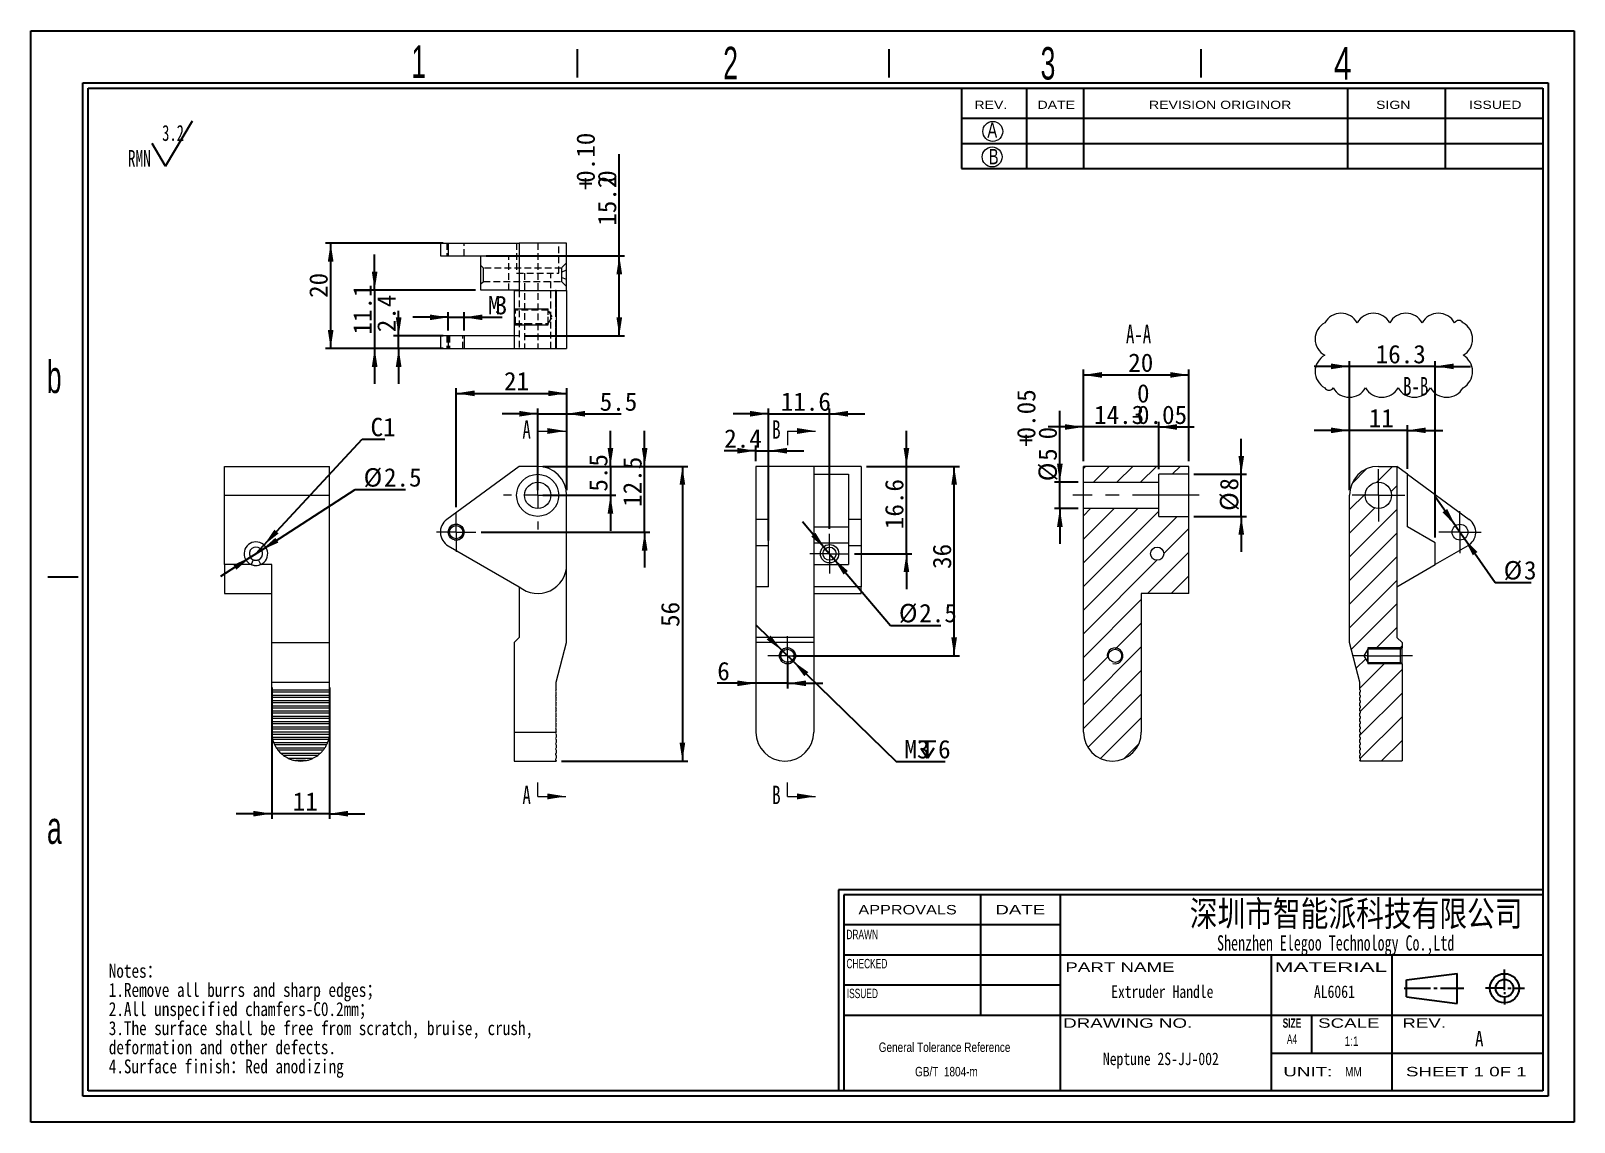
# Model space of a CAD drawing. Header units: millimetres. Extents: x 2 to 295, y 1 to 209.
import ezdxf

# ---------------------------------------------------------------- set-up
doc = ezdxf.new("R2010")
doc.units = ezdxf.units.MM
for name, pattern in [('CENTER', [10.16, 6.35, -1.27, 1.27, -1.27]), ('CENTERX2', [20.32, 12.7, -2.54, 2.54, -2.54]), ('HIDDEN', [1.905, 1.27, -0.635])]:
    doc.linetypes.add(name, pattern=pattern)
doc.layers.add('DIM', color=5, linetype='Continuous')
doc.layers.add('SLD-0', color=179, linetype='Continuous')
doc.layers.add('中心线', color=1, linetype='CENTER', lineweight=15)
doc.styles.add('SLDTEXTSTYLE0', font='SIMSUN.TTC', dxfattribs={"width": 0.8})
doc.styles.add('SLDTEXTSTYLE1', font='ARIAL.TTF', dxfattribs={"width": 0.7584})
doc.styles.add('SLDTEXTSTYLE10', font='ARIAL.TTF', dxfattribs={"width": 1.2324})
doc.styles.add('SLDTEXTSTYLE11', font='ARIAL.TTF', dxfattribs={"width": 1.7064})
doc.styles.add('SLDTEXTSTYLE12', font='SIMSUN.TTC', dxfattribs={"width": 0.8, "bigfont": 'bigfont'})
doc.styles.add('SLDTEXTSTYLE13', font='SIMKAI.TTF', dxfattribs={"width": 0.67})
doc.styles.add('SLDTEXTSTYLE14', font='SIMSUN.TTC')
doc.styles.add('SLDTEXTSTYLE15', font='仿宋_GB2312', dxfattribs={"width": 0.67})
doc.styles.add('SLDTEXTSTYLE2', font='SIMSUN.TTC', dxfattribs={"width": 0.8})
doc.styles.add('SLDTEXTSTYLE3', font='SIMSUN.TTC', dxfattribs={"width": 0.8, "bigfont": 'bigfont'})
doc.styles.add('SLDTEXTSTYLE4', font='SIMSUN.TTC', dxfattribs={"width": 0.67})
doc.styles.add('SLDTEXTSTYLE5', font='ARIAL.TTF', dxfattribs={"width": 0.63516})
doc.styles.add('SLDTEXTSTYLE6', font='GOTHIC.TTF', dxfattribs={"width": 0.7304})
doc.styles.add('SLDTEXTSTYLE7', font='GOTHIC.TTF', dxfattribs={"width": 0.61171})
doc.styles.add('SLDTEXTSTYLE8', font='ARIALBD.TTF', dxfattribs={"width": 0.63516})
doc.styles.add('SLDTEXTSTYLE9', font='ARIAL.TTF', dxfattribs={"width": 1.422})
doc.dimstyles.new('SLDDIMSTYLE0', dxfattribs={"dimtxt": 3.5, "dimasz": 3.5, "dimexe": 0, "dimexo": 0.0625, "dimgap": 0.875, "dimtad": 2, "dimrnd": 1e-09, "dimzin": 12, "dimdsep": 46, "dimtxsty": 'SLDTEXTSTYLE4', "dimsah": 1, "dimcen": 0.09, "dimadec": 0, "dimazin": 3, "dimtfac": 1, "dimtmove": 0, "dimatfit": 0, "dimfxl": 0, "dimfrac": 2, "dimtolj": 1, "dimtzin": 12, "dimarcsym": 0})
doc.dimstyles.new('SLDDIMSTYLE1', dxfattribs={"dimtxt": 3.5, "dimasz": 3.5, "dimexe": 0, "dimexo": 0.0625, "dimgap": 0.875, "dimtad": 2, "dimrnd": 1e-09, "dimzin": 12, "dimdsep": 46, "dimtxsty": 'SLDTEXTSTYLE4', "dimsah": 1, "dimcen": 0.09, "dimadec": 0, "dimazin": 3, "dimtfac": 1, "dimtofl": 0, "dimtmove": 0, "dimatfit": 3, "dimfxl": 0, "dimfrac": 2, "dimtolj": 1, "dimtzin": 12, "dimarcsym": 0})
doc.dimstyles.new('SLDDIMSTYLE2', dxfattribs={"dimtxt": 3.5, "dimasz": 3.5, "dimexe": 0, "dimexo": 0.0625, "dimgap": 0.875, "dimtad": 0, "dimtih": 1, "dimtoh": 1, "dimrnd": 1e-09, "dimzin": 12, "dimdsep": 46, "dimtxsty": 'SLDTEXTSTYLE4', "dimsah": 1, "dimcen": 0, "dimadec": 0, "dimazin": 3, "dimtfac": 1, "dimtmove": 0, "dimatfit": 3, "dimfxl": 0, "dimfrac": 2, "dimtolj": 1, "dimtzin": 12, "dimarcsym": 0})
doc.dimstyles.new('SLDDIMSTYLE3', dxfattribs={"dimtxt": 3.5, "dimasz": 3.5, "dimexe": 0, "dimexo": 0.0625, "dimgap": 0.875, "dimtad": 0, "dimtih": 1, "dimtoh": 1, "dimrnd": 1e-09, "dimzin": 12, "dimdsep": 46, "dimtxsty": 'SLDTEXTSTYLE4', "dimsah": 1, "dimcen": 0, "dimadec": 0, "dimazin": 3, "dimtfac": 1, "dimtmove": 0, "dimatfit": 3, "dimfxl": 0, "dimfrac": 2, "dimtolj": 1, "dimtzin": 12, "dimarcsym": 0})
doc.dimstyles.new('SLDDIMSTYLE4', dxfattribs={"dimtxt": 3.5, "dimasz": 3.5, "dimexe": 0, "dimexo": 0.0625, "dimgap": 0.875, "dimtad": 0, "dimtih": 1, "dimtoh": 1, "dimrnd": 1e-09, "dimzin": 12, "dimdsep": 46, "dimtxsty": 'SLDTEXTSTYLE4', "dimsah": 1, "dimcen": 0, "dimadec": 0, "dimazin": 3, "dimtfac": 1, "dimtofl": 0, "dimtmove": 0, "dimatfit": 3, "dimfxl": 0, "dimfrac": 2, "dimtolj": 1, "dimtzin": 12, "dimarcsym": 0})
doc.dimstyles.new('SLDDIMSTYLE5', dxfattribs={"dimtxt": 3.5, "dimasz": 3.5, "dimexe": 0, "dimexo": 0.0625, "dimgap": 0.875, "dimtad": 2, "dimrnd": 1e-09, "dimzin": 12, "dimdsep": 46, "dimtxsty": 'SLDTEXTSTYLE4', "dimsah": 1, "dimcen": 0.09, "dimadec": 0, "dimazin": 3, "dimtol": 1, "dimtp": 0.1, "dimtfac": 1, "dimtofl": 0, "dimtmove": 0, "dimatfit": 3, "dimfxl": 0, "dimfrac": 2, "dimtolj": 1, "dimtzin": 0, "dimarcsym": 0})
doc.dimstyles.new('SLDDIMSTYLE6', dxfattribs={"dimtxt": 3.5, "dimasz": 3.5, "dimexe": 0, "dimexo": 0.0625, "dimgap": 0.875, "dimtad": 2, "dimrnd": 1e-09, "dimzin": 12, "dimdsep": 46, "dimtxsty": 'SLDTEXTSTYLE4', "dimsah": 1, "dimcen": 0.09, "dimadec": 0, "dimazin": 3, "dimtol": 1, "dimtp": 0.05, "dimtfac": 1, "dimtmove": 0, "dimatfit": 0, "dimfxl": 0, "dimfrac": 2, "dimtolj": 1, "dimarcsym": 0})
doc.dimstyles.new('SLDDIMSTYLE7', dxfattribs={"dimtxt": 3.5, "dimasz": 3.5, "dimexe": 0, "dimexo": 0.0625, "dimgap": 0.875, "dimtad": 2, "dimrnd": 1e-09, "dimzin": 12, "dimdsep": 46, "dimtxsty": 'SLDTEXTSTYLE4', "dimsah": 1, "dimcen": 0.09, "dimadec": 0, "dimazin": 3, "dimtol": 1, "dimtm": 0.05, "dimtfac": 1, "dimtmove": 0, "dimatfit": 0, "dimfxl": 0, "dimfrac": 2, "dimtolj": 1, "dimarcsym": 0})

msp = doc.modelspace()

# ---------------------------------------------------------------- texts
at = {"color": 7, "linetype": 'Continuous', "lineweight": 0, "char_height": 3.5, "attachment_point": 2, "style": 'SLDTEXTSTYLE15'}
for s, insert in [('A-A', (212.327, 152.824)), ('B-B', (265.005, 142.898))]:
    msp.add_mtext(s, dxfattribs=dict(at, insert=insert))
at = {"color": 7, "linetype": 'Continuous', "char_height": 3.5, "attachment_point": 1, "style": 'SLDTEXTSTYLE15'}
for s, insert in [('A', (95.233, 134.667)), ('B', (142.701, 134.667)), ('A', (95.233, 65.227)), ('B', (142.701, 65.227))]:
    msp.add_mtext(s, dxfattribs=dict(at, insert=insert))
at = {"layer": 'SLD-0'}
for s, insert, char_height, attachment_point, style in [('1', (74.111, 205.899), 6.172, 1, 'SLDTEXTSTYLE7'), ('2', (133.388, 205.655), 6.172, 1, 'SLDTEXTSTYLE7'), ('3', (193.707, 205.593), 6.172, 1, 'SLDTEXTSTYLE7'), ('4', (249.441, 205.587), 6.172, 1, 'SLDTEXTSTYLE6'), ('A', (183.578, 191.252), 2.903, 1, 'SLDTEXTSTYLE6'), ('B', (183.832, 186.237), 2.903, 1, 'SLDTEXTSTYLE6'), ('b', (4.835, 146.019), 6.172, 1, 'SLDTEXTSTYLE7'), ('a', (4.88, 60.351), 6.172, 1, 'SLDTEXTSTYLE7'), ('\\M+1905B圳\\M+18E73\\M+19271\\M+1945C\\M+19468\\M+189C8\\M+18B5A\\M+1974C\\M+18CC0\\M+18CF6\\M+18E69', (253.676, 43.337), 4.82808, 2, 'SLDTEXTSTYLE12'), ('Extruder Handle', (216.84, 27.279), 2.38125, 2, 'SLDTEXTSTYLE2'), ('AL6061', (249.54, 27.279), 2.3813, 2, 'SLDTEXTSTYLE2'), ('A', (276.285, 18.637), 2.91, 1, 'SLDTEXTSTYLE0'), ('Neptune 2S-JJ-002', (216.567, 14.514), 2.38125, 2, 'SLDTEXTSTYLE2')]:
    msp.add_mtext(s, dxfattribs=dict(at, insert=insert, char_height=char_height, attachment_point=attachment_point, style=style))
at = {"layer": 'SLD-0', "color": 179}
for s, insert, char_height, attachment_point, style in [('REV.', (181.129, 195.4), 1.5536, 1, 'SLDTEXTSTYLE10'), ('DATE', (193.126, 195.4), 1.5536, 1, 'SLDTEXTSTYLE10'), ('REVISION ORIGINOR', (214.308, 195.4), 1.55363, 1, 'SLDTEXTSTYLE10'), ('SIGN', (257.466, 195.4), 1.5536, 1, 'SLDTEXTSTYLE10'), ('ISSUED', (275.148, 195.4), 1.5536, 1, 'SLDTEXTSTYLE10'), ('APPROVALS', (168.427, 42.563), 1.7927, 2, 'SLDTEXTSTYLE10'), ('DATE', (189.85, 42.563), 1.7927, 2, 'SLDTEXTSTYLE9'), ('DRAWN', (159.804, 37.853), 1.7927, 2, 'SLDTEXTSTYLE5'), ('Shenzhen Elegoo Technology Co.,Ltd', (249.798, 36.8), 2.91042, 2, 'SLDTEXTSTYLE13'), ('CHECKED', (160.696, 32.315), 1.7927, 2, 'SLDTEXTSTYLE5'), ('PART NAME', (208.794, 31.645), 1.7927, 2, 'SLDTEXTSTYLE9'), ('MATERIAL', (248.88, 31.645), 1.7927, 2, 'SLDTEXTSTYLE11'), ('ISSUED', (159.837, 26.654), 1.7927, 2, 'SLDTEXTSTYLE5'), ('DRAWING NO.', (210.268, 21.022), 1.79265, 2, 'SLDTEXTSTYLE9'), ('SIZE', (241.479, 21.022), 1.7927, 2, 'SLDTEXTSTYLE8'), ('SCALE', (252.289, 21.022), 1.7927, 2, 'SLDTEXTSTYLE9'), ('REV.', (266.61, 21.022), 1.7927, 2, 'SLDTEXTSTYLE9'), ('A4', (241.49, 17.953), 1.7927, 2, 'SLDTEXTSTYLE5'), ('1:1', (252.823, 17.583), 1.7927, 2, 'SLDTEXTSTYLE1'), ('UNIT:', (244.499, 11.791), 1.7927, 2, 'SLDTEXTSTYLE9'), ('MM', (253.161, 11.791), 1.7927, 2, 'SLDTEXTSTYLE1'), ('SHEET 1 0F 1', (274.62, 11.791), 1.79265, 2, 'SLDTEXTSTYLE9')]:
    msp.add_mtext(s, dxfattribs=dict(at, insert=insert, char_height=char_height, attachment_point=attachment_point, style=style))

# ---------------------------------------------------------------- blocks, each defined once
blk = doc.blocks.new('SW_NOTE_0')
at = {"layer": 'SLD-0', "color": 0, "char_height": 2.6458, "attachment_point": 1}
for s, insert, style in [('Notes\\M+18146', (0, 3.08), 'SLDTEXTSTYLE3'), ('1.Remove all burrs and sharp edges\\M+18147', (0, -0.55), 'SLDTEXTSTYLE3'), ('2.All unspecified chamfers-C0.2mm\\M+18147', (0, -4.19), 'SLDTEXTSTYLE3'), ('3.The surface shall be free from scratch, bruise, crush, ', (0, -7.82), 'SLDTEXTSTYLE0'), ('deformation and other defects.', (0, -11.45), 'SLDTEXTSTYLE0'), ('4.Surface finish\\M+18146Red anodizing', (0, -15.08), 'SLDTEXTSTYLE3')]:
    blk.add_mtext(s, dxfattribs=dict(at, insert=insert, style=style))
blk = doc.blocks.new('SW_NOTE_1')
at = {"layer": 'SLD-0', "color": 0}
for q in [(12.27, 9.26), (4.6, 4.92)]:
    blk.add_line((7.16, 0.59), q, dxfattribs=at)
at = {"layer": 'SLD-0', "color": 0, "attachment_point": 1, "style": 'SLDTEXTSTYLE4'}
for s, insert, char_height in [('3.2', (6.5, 8.45), 3.032), ('RMN', (0, 3.69), 3.175)]:
    blk.add_mtext(s, dxfattribs=dict(at, insert=insert, char_height=char_height))
blk = doc.blocks.new('SW_NOTE_2')
at = {"layer": 'SLD-0', "color": 0, "char_height": 1.7927, "attachment_point": 2, "style": 'SLDTEXTSTYLE1'}
for s, insert in [('General Tolerance Reference ', (13.02, 2.31)), (' GB/T  1804-m', (13.11, -2.32))]:
    blk.add_mtext(s, dxfattribs=dict(at, insert=insert))
blk = doc.blocks.new('SW_REVISION_CLOUD_0')
at = {"color": 0, "linetype": 'Continuous', "lineweight": 0}
for centre, radius, start, end in [((-11.43, 3.08), 3.53, 118.955, 241.045), ((-10.05, 4.46), 3.53, 28.955, 151.045), ((-3.88, 4.46), 3.53, 28.955, 151.045), ((2.29, 4.46), 3.53, 28.955, 151.045), ((8.46, 4.46), 3.53, 28.955, 151.045), ((12.34, 5.73), 0.91, 28.955, 151.045), ((11.43, 3.08), 3.53, 298.955, 61.045), ((-11.43, -3.08), 3.53, 118.955, 241.045), ((11.43, -3.08), 3.53, 298.955, 61.045), ((-12.34, -5.73), 0.91, 208.955, 331.045), ((-8.46, -4.46), 3.53, 208.955, 331.045), ((-2.29, -4.46), 3.53, 208.955, 331.045), ((3.88, -4.46), 3.53, 208.955, 331.045), ((10.05, -4.46), 3.53, 208.955, 331.045)]:
    blk.add_arc(centre, radius, start, end, dxfattribs=at)
blk = doc.blocks.new('_D')
at = {"layer": 'DIM'}
for p, q in [((111.96, 125.91), (111.96, 132.64)), ((99.14, 125.91), (112.96, 125.91)), ((111.96, 125.91), (111.96, 120.41)), ((99.14, 120.41), (112.96, 120.41)), ((111.96, 120.41), (111.96, 113.68))]:
    blk.add_line(p, q, dxfattribs=at)
for points in [[(111.96, 125.91), (112.5, 129.41), (111.42, 129.41)], [(111.96, 120.41), (111.42, 116.91), (112.5, 116.91)]]:
    blk.add_solid(points, dxfattribs=at)
at = {"layer": 'DIM', "insert": (107.89, 121.11), "char_height": 3.5, "attachment_point": 1, "rotation": 90, "style": 'SLDTEXTSTYLE14'}
blk.add_mtext('5.5', dxfattribs=at)
blk = doc.blocks.new('_D_1')
at = {"layer": 'DIM'}
for p, q in [((98.14, 135.91), (91.41, 135.91)), ((98.14, 121.41), (98.14, 136.91)), ((98.14, 135.91), (103.64, 135.91)), ((103.64, 121.41), (103.64, 136.91)), ((103.64, 135.91), (114, 135.91))]:
    blk.add_line(p, q, dxfattribs=at)
for points in [[(98.14, 135.91), (94.64, 136.45), (94.64, 135.37)], [(103.64, 135.91), (107.14, 135.37), (107.14, 136.45)]]:
    blk.add_solid(points, dxfattribs=at)
at = {"layer": 'DIM', "insert": (109.92, 139.98), "char_height": 3.5, "attachment_point": 1, "style": 'SLDTEXTSTYLE14'}
blk.add_mtext('5.5', dxfattribs=at)
blk = doc.blocks.new('_D_2')
at = {"layer": 'DIM'}
for p, q in [((82.64, 118.16), (82.64, 140.79)), ((103.64, 121.41), (103.64, 140.79)), ((82.64, 139.79), (103.64, 139.79))]:
    blk.add_line(p, q, dxfattribs=at)
for points in [[(82.64, 139.79), (86.14, 139.25), (86.14, 140.33)], [(103.64, 139.79), (100.14, 140.33), (100.14, 139.25)]]:
    blk.add_solid(points, dxfattribs=at)
at = {"layer": 'DIM', "insert": (91.73, 143.86), "char_height": 3.5, "attachment_point": 1, "style": 'SLDTEXTSTYLE14'}
blk.add_mtext('21', dxfattribs=at)
blk = doc.blocks.new('_D_3')
at = {"layer": 'DIM'}
for p, q in [((118.46, 125.91), (118.46, 132.64)), ((99.14, 125.91), (119.46, 125.91)), ((118.46, 113.41), (118.46, 125.91)), ((87.39, 113.41), (119.46, 113.41)), ((118.46, 113.41), (118.46, 106.68))]:
    blk.add_line(p, q, dxfattribs=at)
for points in [[(118.46, 125.91), (119, 129.41), (117.92, 129.41)], [(118.46, 113.41), (117.92, 109.91), (119, 109.91)]]:
    blk.add_solid(points, dxfattribs=at)
at = {"layer": 'DIM', "insert": (114.38, 118.22), "char_height": 3.5, "attachment_point": 1, "rotation": 90, "style": 'SLDTEXTSTYLE14'}
blk.add_mtext('12.5', dxfattribs=at)
blk = doc.blocks.new('_D_4')
at = {"layer": 'DIM'}
for p, q in [((99.14, 125.91), (126.64, 125.91)), ((125.64, 125.91), (125.64, 69.91)), ((102.64, 69.91), (126.64, 69.91))]:
    blk.add_line(p, q, dxfattribs=at)
for points in [[(125.64, 125.91), (125.1, 122.41), (126.17, 122.41)], [(125.64, 69.91), (126.17, 73.41), (125.1, 73.41)]]:
    blk.add_solid(points, dxfattribs=at)
at = {"layer": 'DIM', "insert": (121.56, 95.4), "char_height": 3.5, "attachment_point": 1, "rotation": 90, "style": 'SLDTEXTSTYLE14'}
blk.add_mtext('56', dxfattribs=at)
blk = doc.blocks.new('SW_CENTERMARKSYMBOL_0')
at = {"layer": '中心线', "color": 0}
for p, q in [((0, 5), (0, 6.5)), ((-5, 0), (-6.5, 0)), ((0, 0), (-2.5, 0)), ((0, 0), (0, 2.5)), ((0, 0), (0, -2.5)), ((0, 0), (2.5, 0)), ((5, 0), (6.5, 0)), ((0, -5), (0, -6.5))]:
    blk.add_line(p, q, dxfattribs=at)
blk = doc.blocks.new('SW_CENTERMARKSYMBOL_1')
at = {"layer": '中心线', "color": 0}
for p, q in [((0, 2.5), (0, 3.75)), ((-2.5, 0), (-3.75, 0)), ((0, 0), (-2.5, 0)), ((0, 0), (0, 2.5)), ((0, 0), (0, -2.5)), ((0, 0), (2.5, 0)), ((2.5, 0), (3.75, 0)), ((0, -2.5), (0, -3.75))]:
    blk.add_line(p, q, dxfattribs=at)
blk = doc.blocks.new('_D_5')
at = {"layer": 'DIM'}
for p, q in [((160.6, 125.91), (178.28, 125.91)), ((177.28, 89.91), (177.28, 125.91)), ((146.6, 89.91), (178.28, 89.91))]:
    blk.add_line(p, q, dxfattribs=at)
for points in [[(177.28, 125.91), (176.74, 122.41), (177.82, 122.41)], [(177.28, 89.91), (177.82, 93.41), (176.74, 93.41)]]:
    blk.add_solid(points, dxfattribs=at)
at = {"layer": 'DIM', "insert": (173.21, 106.42), "char_height": 3.5, "attachment_point": 1, "rotation": 90, "style": 'SLDTEXTSTYLE14'}
blk.add_mtext('36', dxfattribs=at)
blk = doc.blocks.new('SW_SYMBOL_HOLE_DEPTH')
at = {"layer": 'DIM', "color": 0}
for p, q in [((0, 875), (800, 875)), ((400, 875), (400, 75)), ((100, 555), (400, 75)), ((700, 555), (400, 75))]:
    blk.add_line(p, q, dxfattribs=at)
blk = doc.blocks.new('_D_6')
at = {"layer": 'DIM'}
for p, q in [((144.53, 90.96), (139.7, 95.65)), ((144.53, 90.96), (146.68, 88.87)), ((146.68, 88.87), (166.25, 69.85)), ((166.25, 69.85), (175.59, 69.85))]:
    blk.add_line(p, q, dxfattribs=at)
for points in [[(144.53, 90.96), (142.39, 93.78), (141.64, 93.01)], [(146.68, 88.87), (148.81, 86.04), (149.56, 86.81)]]:
    blk.add_solid(points, dxfattribs=at)
at = {"layer": 'DIM', "xscale": 0.004072727272727273, "yscale": 0.004072727272727273, "zscale": 0.004072727272727273}
blk.add_blockref('SW_SYMBOL_HOLE_DEPTH', (170.56, 70.13), dxfattribs=at)
at = {"layer": 'DIM', "char_height": 3.5, "attachment_point": 1, "style": 'SLDTEXTSTYLE14'}
for s, insert in [('M3', (167.84, 73.92)), ('6', (174.23, 73.92))]:
    blk.add_mtext(s, dxfattribs=dict(at, insert=insert))
blk = doc.blocks.new('_D_7')
at = {"layer": 'DIM'}
for p, q in [((145.6, 88.91), (145.6, 83.69)), ((139.6, 84.69), (132.26, 84.69)), ((145.6, 84.69), (139.6, 84.69)), ((145.6, 84.69), (152.33, 84.69))]:
    blk.add_line(p, q, dxfattribs=at)
for points in [[(139.6, 84.69), (136.1, 85.22), (136.1, 84.15)], [(145.6, 84.69), (149.1, 84.15), (149.1, 85.22)]]:
    blk.add_solid(points, dxfattribs=at)
at = {"layer": 'DIM', "insert": (132.26, 88.76), "char_height": 3.5, "attachment_point": 1, "style": 'SLDTEXTSTYLE14'}
blk.add_mtext('6', dxfattribs=at)
blk = doc.blocks.new('_D_8')
at = {"layer": 'DIM'}
for p, q in [((168.21, 125.91), (168.21, 132.64)), ((160.6, 125.91), (169.21, 125.91)), ((168.21, 109.31), (168.21, 125.91)), ((158.35, 109.31), (169.21, 109.31)), ((168.21, 109.31), (168.21, 102.58))]:
    blk.add_line(p, q, dxfattribs=at)
for points in [[(168.21, 125.91), (168.75, 129.41), (167.67, 129.41)], [(168.21, 109.31), (167.67, 105.81), (168.75, 105.81)]]:
    blk.add_solid(points, dxfattribs=at)
at = {"layer": 'DIM', "insert": (164.14, 113.98), "char_height": 3.5, "attachment_point": 1, "rotation": 90, "style": 'SLDTEXTSTYLE14'}
blk.add_mtext('16.6', dxfattribs=at)
blk = doc.blocks.new('_D_9')
at = {"layer": 'DIM'}
for p, q in [((152.79, 110.26), (148.43, 115.39)), ((152.79, 110.26), (154.41, 108.36)), ((154.41, 108.36), (165.2, 95.7)), ((165.2, 95.7), (174.74, 95.7))]:
    blk.add_line(p, q, dxfattribs=at)
for points in [[(152.79, 110.26), (150.93, 113.28), (150.11, 112.58)], [(154.41, 108.36), (156.27, 105.35), (157.09, 106.04)]]:
    blk.add_solid(points, dxfattribs=at)
at = {"layer": 'DIM', "char_height": 3.5, "attachment_point": 1, "style": 'SLDTEXTSTYLE14'}
for s, insert in [('%%c', (166.78, 99.78)), ('2.5', (170.65, 99.78))]:
    blk.add_mtext(s, dxfattribs=dict(at, insert=insert))
blk = doc.blocks.new('_D_10')
at = {"layer": 'DIM', "color": 1}
for p, q in [((142, 135.91), (135.27, 135.91)), ((142, 111.81), (142, 136.91)), ((142, 135.91), (153.6, 135.91)), ((153.6, 114.06), (153.6, 136.91)), ((153.6, 135.91), (160.33, 135.91))]:
    blk.add_line(p, q, dxfattribs=at)
for points in [[(142, 135.91), (138.5, 136.45), (138.5, 135.37)], [(153.6, 135.91), (157.1, 135.37), (157.1, 136.45)]]:
    blk.add_solid(points, dxfattribs=at)
at = {"layer": 'DIM', "color": 1, "insert": (144.33, 139.98), "char_height": 3.5, "attachment_point": 1, "style": 'SLDTEXTSTYLE14'}
blk.add_mtext('11.6', dxfattribs=at)
blk = doc.blocks.new('_D_11')
at = {"layer": 'DIM', "color": 5}
for p, q in [((139.6, 126.91), (139.6, 129.88)), ((142, 111.81), (142, 129.88)), ((139.6, 128.88), (133.58, 128.88)), ((139.6, 128.88), (142, 128.88)), ((142, 128.88), (148.73, 128.88))]:
    blk.add_line(p, q, dxfattribs=at)
for points in [[(139.6, 128.88), (136.1, 129.42), (136.1, 128.35)], [(142, 128.88), (145.5, 128.35), (145.5, 129.42)]]:
    blk.add_solid(points, dxfattribs=at)
at = {"layer": 'DIM', "color": 5, "insert": (133.58, 132.96), "char_height": 3.5, "attachment_point": 1, "style": 'SLDTEXTSTYLE14'}
blk.add_mtext('2.4', dxfattribs=at)
blk = doc.blocks.new('SW_CENTERMARKSYMBOL_2')
at = {"layer": '中心线', "color": 0}
for p, q in [((0, 2.5), (0, 3.75)), ((-2.5, 0), (-3.75, 0)), ((0, 0), (-2.5, 0)), ((0, 0), (0, 2.5)), ((0, 0), (0, -2.5)), ((0, 0), (2.5, 0)), ((2.5, 0), (3.75, 0)), ((0, -2.5), (0, -3.75))]:
    blk.add_line(p, q, dxfattribs=at)
blk = doc.blocks.new('SW_CENTERMARKSYMBOL_3')
at = {"layer": '中心线', "color": 0}
for p, q in [((0, 2.5), (0, 3.75)), ((-2.5, 0), (-3.75, 0)), ((0, 0), (-2.5, 0)), ((0, 0), (0, 2.5)), ((0, 0), (0, -2.5)), ((0, 0), (2.5, 0)), ((2.5, 0), (3.75, 0)), ((0, -2.5), (0, -3.75))]:
    blk.add_line(p, q, dxfattribs=at)
blk = doc.blocks.new('_D_12')
at = {"layer": 'DIM'}
for p, q in [((47.58, 83.91), (47.58, 58.91)), ((58.58, 83.91), (58.58, 58.91)), ((47.58, 59.91), (40.85, 59.91)), ((58.58, 59.91), (47.58, 59.91)), ((58.58, 59.91), (65.31, 59.91))]:
    blk.add_line(p, q, dxfattribs=at)
for points in [[(47.58, 59.91), (44.08, 60.45), (44.08, 59.37)], [(58.58, 59.91), (62.08, 59.37), (62.08, 60.45)]]:
    blk.add_solid(points, dxfattribs=at)
at = {"layer": 'DIM', "insert": (51.57, 63.98), "char_height": 3.5, "attachment_point": 1, "style": 'SLDTEXTSTYLE14'}
blk.add_mtext('11', dxfattribs=at)
blk = doc.blocks.new('_D_13')
at = {"layer": 'DIM'}
for p, q in [((45.63, 109.99), (63.46, 121.49)), ((63.46, 121.49), (73, 121.49)), ((43.53, 108.63), (37.88, 104.98)), ((43.53, 108.63), (45.63, 109.99))]:
    blk.add_line(p, q, dxfattribs=at)
for points in [[(45.63, 109.99), (48.86, 111.43), (48.28, 112.34)], [(43.53, 108.63), (40.3, 107.19), (40.88, 106.28)]]:
    blk.add_solid(points, dxfattribs=at)
at = {"layer": 'DIM', "char_height": 3.5, "attachment_point": 1, "style": 'SLDTEXTSTYLE14'}
for s, insert in [('%%c', (65.05, 125.57)), ('2.5', (68.92, 125.57))]:
    blk.add_mtext(s, dxfattribs=dict(at, insert=insert))
blk = doc.blocks.new('_D_14')
at = {"layer": 'DIM'}
for p, q in [((46.11, 110.96), (64.79, 131.07)), ((64.79, 131.07), (69.1, 131.07)), ((44.58, 109.31), (46.11, 110.96))]:
    blk.add_line(p, q, dxfattribs=at)
blk.add_solid([(46.11, 110.96), (48.89, 113.16), (48.1, 113.89)], dxfattribs=at)
at = {"layer": 'DIM', "insert": (66.37, 135.14), "char_height": 3.5, "attachment_point": 1, "style": 'SLDTEXTSTYLE14'}
blk.add_mtext('C1', dxfattribs=at)
blk = doc.blocks.new('_D_15')
at = {"layer": 'DIM'}
for p, q in [((71.71, 150.72), (71.71, 155.49)), ((80.14, 150.72), (70.71, 150.72)), ((71.71, 148.32), (71.71, 150.72)), ((80.14, 148.32), (70.71, 148.32)), ((71.71, 148.32), (71.71, 141.59))]:
    blk.add_line(p, q, dxfattribs=at)
for points in [[(71.71, 150.72), (72.25, 154.22), (71.17, 154.22)], [(71.71, 148.32), (71.17, 144.82), (72.25, 144.82)]]:
    blk.add_solid(points, dxfattribs=at)
at = {"layer": 'DIM', "insert": (67.64, 151.41), "char_height": 3.5, "attachment_point": 1, "rotation": 90, "style": 'SLDTEXTSTYLE14'}
blk.add_mtext('2.4', dxfattribs=at)
blk = doc.blocks.new('_D_16')
at = {"layer": 'DIM'}
for p, q in [((67.15, 159.42), (67.15, 166.16)), ((86.34, 159.42), (66.15, 159.42)), ((67.15, 159.42), (67.15, 148.32)), ((80.14, 148.32), (66.15, 148.32)), ((67.15, 148.32), (67.15, 141.59))]:
    blk.add_line(p, q, dxfattribs=at)
for points in [[(67.15, 159.42), (67.69, 162.92), (66.61, 162.92)], [(67.15, 148.32), (66.61, 144.82), (67.69, 144.82)]]:
    blk.add_solid(points, dxfattribs=at)
at = {"layer": 'DIM', "insert": (63.08, 150.97), "char_height": 3.5, "attachment_point": 1, "rotation": 90, "style": 'SLDTEXTSTYLE14'}
blk.add_mtext('11.1', dxfattribs=at)
blk = doc.blocks.new('_D_17')
at = {"layer": 'DIM'}
for p, q in [((80.14, 168.32), (57.79, 168.32)), ((58.79, 148.32), (58.79, 168.32)), ((80.14, 148.32), (57.79, 148.32))]:
    blk.add_line(p, q, dxfattribs=at)
for points in [[(58.79, 168.32), (58.25, 164.82), (59.33, 164.82)], [(58.79, 148.32), (59.33, 151.82), (58.25, 151.82)]]:
    blk.add_solid(points, dxfattribs=at)
at = {"layer": 'DIM', "insert": (54.72, 157.92), "char_height": 3.5, "attachment_point": 1, "rotation": 90, "style": 'SLDTEXTSTYLE14'}
blk.add_mtext('20', dxfattribs=at)
blk = doc.blocks.new('_D_18')
at = {"layer": 'DIM'}
for p, q in [((113.64, 165.92), (113.64, 185.25)), ((88.34, 165.92), (114.64, 165.92)), ((113.64, 150.72), (113.64, 165.92)), ((95.64, 150.72), (114.64, 150.72))]:
    blk.add_line(p, q, dxfattribs=at)
for points in [[(113.64, 165.92), (113.1, 162.42), (114.18, 162.42)], [(113.64, 150.72), (114.18, 154.22), (113.1, 154.22)]]:
    blk.add_solid(points, dxfattribs=at)
at = {"layer": 'DIM', "char_height": 3.5, "attachment_point": 1, "rotation": 90, "style": 'SLDTEXTSTYLE14'}
for s, insert in [('0.10', (105.49, 179.8)), ('0', (109.56, 179.8)), ('+', (105.49, 178.44)), ('15.2', (109.56, 171.64))]:
    blk.add_mtext(s, dxfattribs=dict(at, insert=insert))
blk = doc.blocks.new('_D_19')
at = {"layer": 'DIM'}
for p, q in [((81.14, 154.24), (74.41, 154.24)), ((81.14, 151.72), (81.14, 155.24)), ((81.14, 154.24), (84.14, 154.24)), ((84.14, 151.72), (84.14, 155.24)), ((84.14, 154.24), (91.38, 154.24))]:
    blk.add_line(p, q, dxfattribs=at)
for points in [[(81.14, 154.24), (77.64, 154.77), (77.64, 153.7)], [(84.14, 154.24), (87.64, 153.7), (87.64, 154.77)]]:
    blk.add_solid(points, dxfattribs=at)
at = {"layer": 'DIM', "char_height": 3.5, "attachment_point": 1, "style": 'SLDTEXTSTYLE14'}
for s, insert in [('M', (88.66, 158.31)), ('3', (90.02, 158.31))]:
    blk.add_mtext(s, dxfattribs=dict(at, insert=insert))
blk = doc.blocks.new('_D_20')
at = {"layer": 'DIM'}
for p, q in [((231.85, 124.41), (231.85, 131.14)), ((222.85, 124.41), (232.85, 124.41)), ((231.85, 116.41), (231.85, 124.41)), ((222.85, 116.41), (232.85, 116.41)), ((231.85, 116.41), (231.85, 109.68))]:
    blk.add_line(p, q, dxfattribs=at)
for points in [[(231.85, 124.41), (232.39, 127.91), (231.31, 127.91)], [(231.85, 116.41), (231.31, 112.91), (232.39, 112.91)]]:
    blk.add_solid(points, dxfattribs=at)
at = {"layer": 'DIM', "char_height": 3.5, "attachment_point": 1, "rotation": 90, "style": 'SLDTEXTSTYLE14'}
for s, insert in [('8', (227.78, 121.32)), ('%%c', (227.78, 117.45))]:
    blk.add_mtext(s, dxfattribs=dict(at, insert=insert))
blk = doc.blocks.new('_D_21')
at = {"layer": 'DIM'}
for p, q in [((197.37, 122.91), (197.37, 136.48)), ((200.85, 122.91), (196.37, 122.91)), ((197.37, 117.91), (197.37, 122.91)), ((200.85, 117.91), (196.37, 117.91)), ((197.37, 117.91), (197.37, 111.18))]:
    blk.add_line(p, q, dxfattribs=at)
for points in [[(197.37, 122.91), (197.91, 126.41), (196.83, 126.41)], [(197.37, 117.91), (196.83, 114.41), (197.91, 114.41)]]:
    blk.add_solid(points, dxfattribs=at)
at = {"layer": 'DIM', "char_height": 3.5, "attachment_point": 1, "rotation": 90, "style": 'SLDTEXTSTYLE14'}
for s, insert in [('0.05', (189.22, 131.04)), ('0', (193.3, 131.04)), ('+', (189.22, 129.68)), ('5', (193.3, 126.96)), ('%%c', (193.3, 123.09))]:
    blk.add_mtext(s, dxfattribs=dict(at, insert=insert))
blk = doc.blocks.new('_D_22')
at = {"layer": 'DIM'}
for p, q in [((201.85, 133.4), (195.12, 133.4)), ((201.85, 126.91), (201.85, 134.4)), ((216.15, 133.4), (201.85, 133.4)), ((216.15, 125.41), (216.15, 134.4)), ((216.15, 133.4), (222.88, 133.4))]:
    blk.add_line(p, q, dxfattribs=at)
for points in [[(201.85, 133.4), (198.35, 133.93), (198.35, 132.86)], [(216.15, 133.4), (219.65, 132.86), (219.65, 133.93)]]:
    blk.add_solid(points, dxfattribs=at)
at = {"layer": 'DIM', "char_height": 3.5, "attachment_point": 1, "style": 'SLDTEXTSTYLE14'}
for s, insert in [('0', (212.03, 141.54)), ('14.3', (203.87, 137.47)), ('-', (210.67, 137.47)), ('0.05', (212.03, 137.47))]:
    blk.add_mtext(s, dxfattribs=dict(at, insert=insert))
blk = doc.blocks.new('_D_23')
at = {"layer": 'DIM'}
for p, q in [((201.85, 126.91), (201.85, 144.29)), ((221.85, 126.91), (221.85, 144.29)), ((201.85, 143.29), (221.85, 143.29))]:
    blk.add_line(p, q, dxfattribs=at)
for points in [[(201.85, 143.29), (205.35, 142.75), (205.35, 143.83)], [(221.85, 143.29), (218.35, 143.83), (218.35, 142.75)]]:
    blk.add_solid(points, dxfattribs=at)
at = {"layer": 'DIM', "insert": (210.37, 147.37), "char_height": 3.5, "attachment_point": 1, "style": 'SLDTEXTSTYLE14'}
blk.add_mtext('20', dxfattribs=at)
blk = doc.blocks.new('_D_24')
at = {"layer": 'DIM'}
for p, q in [((252.41, 132.76), (245.68, 132.76)), ((252.41, 121.41), (252.41, 133.76)), ((263.41, 132.76), (252.41, 132.76)), ((263.41, 125.45), (263.41, 133.76)), ((263.41, 132.76), (270.14, 132.76))]:
    blk.add_line(p, q, dxfattribs=at)
for points in [[(252.41, 132.76), (248.91, 133.29), (248.91, 132.22)], [(263.41, 132.76), (266.91, 132.22), (266.91, 133.29)]]:
    blk.add_solid(points, dxfattribs=at)
at = {"layer": 'DIM', "insert": (256.08, 136.83), "char_height": 3.5, "attachment_point": 1, "style": 'SLDTEXTSTYLE14'}
blk.add_mtext('11', dxfattribs=at)
blk = doc.blocks.new('_D_25')
at = {"layer": 'DIM'}
for p, q in [((252.41, 144.92), (245.68, 144.92)), ((252.41, 121.41), (252.41, 145.92)), ((268.71, 144.92), (252.41, 144.92)), ((268.71, 112.39), (268.71, 145.92)), ((268.71, 144.92), (275.44, 144.92))]:
    blk.add_line(p, q, dxfattribs=at)
for points in [[(252.41, 144.92), (248.91, 145.45), (248.91, 144.38)], [(268.71, 144.92), (272.21, 144.38), (272.21, 145.45)]]:
    blk.add_solid(points, dxfattribs=at)
at = {"layer": 'DIM', "insert": (257.39, 148.99), "char_height": 3.5, "attachment_point": 1, "style": 'SLDTEXTSTYLE14'}
blk.add_mtext('16.3', dxfattribs=at)
blk = doc.blocks.new('_D_26')
at = {"layer": 'DIM'}
for p, q in [((272.55, 114.64), (268.68, 120.15)), ((272.55, 114.64), (274.27, 112.18)), ((274.27, 112.18), (280.12, 103.85)), ((280.12, 103.85), (286.94, 103.85))]:
    blk.add_line(p, q, dxfattribs=at)
for points in [[(272.55, 114.64), (270.98, 117.81), (270.09, 117.19)], [(274.27, 112.18), (275.84, 109.01), (276.72, 109.63)]]:
    blk.add_solid(points, dxfattribs=at)
at = {"layer": 'DIM', "char_height": 3.5, "attachment_point": 1, "style": 'SLDTEXTSTYLE14'}
for s, insert in [('%%c', (281.71, 107.92)), ('3', (285.58, 107.92))]:
    blk.add_mtext(s, dxfattribs=dict(at, insert=insert))
blk = doc.blocks.new('SW_CENTERMARKSYMBOL_4')
at = {"layer": '中心线', "color": 0}
for p, q in [((0, 2.5), (0, 5)), ((-2.5, 0), (-5, 0)), ((0, 0), (-2.5, 0)), ((0, 0), (0, 2.5)), ((0, 0), (0, -2.5)), ((0, 0), (2.5, 0)), ((2.5, 0), (5, 0)), ((0, -2.5), (0, -5))]:
    blk.add_line(p, q, dxfattribs=at)
blk = doc.blocks.new('SW_CENTERMARKSYMBOL_5')
at = {"layer": '中心线', "color": 0}
for p, q in [((0, 2.5), (0, 4)), ((-2.5, 0), (-4, 0)), ((0, 0), (-2.5, 0)), ((0, 0), (0, 2.5)), ((0, 0), (0, -2.5)), ((0, 0), (2.5, 0)), ((2.5, 0), (4, 0)), ((0, -2.5), (0, -4))]:
    blk.add_line(p, q, dxfattribs=at)

# ---------------------------------------------------------------- dimensions: what is measured, and where the dimension line sits
at = {"layer": 'DIM'}
for base, p1, p2, angle, dimstyle, picture, middle in [((113.637, 165.925), (94.636, 150.725), (87.336, 165.925), 90, 'SLDDIMSTYLE5', '_D_18', (113.637, 178.443)), ((58.789, 168.325), (81.136, 148.325), (81.136, 168.325), 90, 'SLDDIMSTYLE1', '_D_17', (58.789, 159.279)), ((67.152, 148.325), (87.336, 159.425), (81.136, 148.325), 90, 'SLDDIMSTYLE0', '_D_16', (67.152, 153.691)), ((71.709, 150.725), (81.136, 148.325), (81.136, 150.725), 90, 'SLDDIMSTYLE0', '_D_15', (71.709, 153.449)), ((118.458, 125.912), (86.386, 113.412), (98.136, 125.912), 90, 'SLDDIMSTYLE0', '_D_3', (118.458, 120.945)), ((111.958, 120.412), (98.136, 125.912), (98.136, 120.412), 90, 'SLDDIMSTYLE0', '_D', (111.958, 123.15)), ((168.209, 125.912), (157.354, 109.312), (159.604, 125.912), 90, 'SLDDIMSTYLE0', '_D_8', (168.209, 116.705)), ((125.636, 69.912), (98.136, 125.912), (101.636, 69.912), 90, 'SLDDIMSTYLE1', '_D_4', (125.636, 96.765)), ((177.281, 125.912), (145.604, 89.912), (159.604, 125.912), 90, 'SLDDIMSTYLE1', '_D_5', (177.281, 107.783)), ((47.581, 59.912), (58.581, 84.912), (47.581, 84.912), 0, 'SLDDIMSTYLE0', '_D_12', (52.931, 59.912))]:
    dim = msp.add_linear_dim(base=base, p1=p1, p2=p2, angle=angle, dimstyle=dimstyle, dxfattribs=at)
    dim.commit()
    dim.dimension.update_dxf_attribs({"geometry": picture, "text_midpoint": middle, "dimtype": 160})
dim = msp.add_linear_dim(base=(84.136, 154.236), p1=(81.136, 150.725), p2=(84.136, 150.725), text='M<>', dimstyle='SLDDIMSTYLE0', dxfattribs=at)
dim.commit()
dim.dimension.update_dxf_attribs({"geometry": '_D_19', "text_midpoint": (90.016, 154.236), "dimtype": 160})
for base, p1, p2, dimstyle, picture, middle in [((221.853, 143.293), (201.853, 125.912), (221.853, 125.912), 'SLDDIMSTYLE1', '_D_23', (211.731, 143.293)), ((252.409, 144.916), (268.709, 111.389), (252.409, 120.412), 'SLDDIMSTYLE0', '_D_25', (260.108, 144.916)), ((103.636, 139.787), (82.636, 117.162), (103.636, 120.412), 'SLDDIMSTYLE1', '_D_2', (93.096, 139.787)), ((201.853, 133.396), (216.153, 124.412), (201.853, 125.912), 'SLDDIMSTYLE7', '_D_22', (210.672, 133.396)), ((103.636, 135.912), (98.136, 120.412), (103.636, 120.412), 'SLDDIMSTYLE0', '_D_1', (111.958, 135.912)), ((252.409, 132.756), (263.409, 124.448), (252.409, 120.412), 'SLDDIMSTYLE0', '_D_24', (257.445, 132.756)), ((139.604, 84.685), (145.604, 89.912), (139.604, 75.412), 'SLDDIMSTYLE0', '_D_7', (132.944, 84.685))]:
    dim = msp.add_linear_dim(base=base, p1=p1, p2=p2, dimstyle=dimstyle, dxfattribs=at)
    dim.commit()
    dim.dimension.update_dxf_attribs({"geometry": picture, "text_midpoint": middle, "dimtype": 160})
at = {"layer": 'DIM', "color": 1}
dim = msp.add_linear_dim(base=(153.604, 135.912), p1=(142.004, 110.814), p2=(153.604, 113.062), dimstyle='SLDDIMSTYLE0', dxfattribs=at)
dim.commit()
dim.dimension.update_dxf_attribs({"geometry": '_D_10', "text_midpoint": (147.056, 135.912), "dimtype": 160})
at = {"layer": 'DIM'}
for base, p1, p2, dimstyle, picture, middle in [((197.369, 122.912), (201.853, 117.912), (201.853, 122.912), 'SLDDIMSTYLE6', '_D_21', (197.369, 129.786)), ((231.853, 124.412), (221.853, 116.412), (221.853, 124.412), 'SLDDIMSTYLE0', '_D_20', (231.853, 120.065))]:
    dim = msp.add_linear_dim(base=base, p1=p1, p2=p2, angle=90, text='%%c<>', dimstyle=dimstyle, dxfattribs=at)
    dim.commit()
    dim.dimension.update_dxf_attribs({"geometry": picture, "text_midpoint": middle, "dimtype": 160})
dim = msp.add_radius_dim(center=(44.581, 109.312), mpoint=(46.112, 110.96), text='C1', dimstyle='SLDDIMSTYLE4', override={"dimpost": '<>'}, dxfattribs=at)
dim.commit()
dim.dimension.update_dxf_attribs({"geometry": '_D_14', "text_midpoint": (67.735, 133.106), "dimtype": 164})
at = {"layer": 'DIM', "color": 5}
dim = msp.add_linear_dim(base=(142.004, 128.884), p1=(139.604, 125.912), p2=(142.004, 110.814), dimstyle='SLDDIMSTYLE0', dxfattribs=at)
dim.commit()
dim.dimension.update_dxf_attribs({"geometry": '_D_11', "text_midpoint": (135.622, 128.884), "dimtype": 160})
at = {"layer": 'DIM'}
for p1, p2, dimstyle, picture, middle in [((45.631, 109.989), (43.531, 108.634), 'SLDDIMSTYLE3', '_D_13', (69.025, 124.03)), ((274.271, 112.184), (272.547, 114.639), 'SLDDIMSTYLE2', '_D_26', (284.328, 106.387)), ((154.414, 108.36), (152.793, 110.263), 'SLDDIMSTYLE2', '_D_9', (170.759, 98.24))]:
    dim = msp.add_diameter_dim_2p(p1=p1, p2=p2, dimstyle=dimstyle, dxfattribs=at)
    dim.commit()
    dim.dimension.update_dxf_attribs({"geometry": picture, "text_midpoint": middle, "dimtype": 163})
dim = msp.add_diameter_dim_2p(p1=(146.679, 88.866), p2=(144.528, 90.957), text='<>{\\fGDT;x}6', dimstyle='SLDDIMSTYLE2', dxfattribs=at)
dim.commit()
dim.dimension.update_dxf_attribs({"geometry": '_D_6', "text_midpoint": (171.713, 72.383), "dimtype": 163})

# ---------------------------------------------------------------- hatches: boundary and pattern name
at = {"linetype": 'Continuous', "lineweight": 0}
h = msp.add_hatch(dxfattribs=at)
h.set_pattern_fill('ANSI31', angle=3e-322, style=0)
h.paths.add_polyline_path([(201.853, 125.912), (201.853, 122.912), (216.153, 122.912), (216.153, 124.412), (221.853, 124.412), (221.853, 125.912)], flags=0)
h = msp.add_hatch(dxfattribs=at)
h.set_pattern_fill('ANSI31', angle=3e-322, style=0)
edge = h.paths.add_edge_path(flags=0)
edge.add_arc((254.209, 78.212), 0.3, -48.18969, 48.18969, ccw=False)
edge.add_line((254.409, 77.988), (254.409, 77.435))
edge.add_arc((254.209, 77.212), 0.3, -48.18969, 48.18969, ccw=False)
edge.add_line((254.409, 76.988), (254.409, 76.435))
edge.add_arc((254.209, 76.212), 0.3, -48.18969, 48.18969, ccw=False)
edge.add_line((254.409, 75.988), (254.409, 75.435))
edge.add_arc((254.209, 75.212), 0.3, -48.18969, 48.18969, ccw=False)
edge.add_line((254.409, 74.988), (254.409, 74.435))
edge.add_arc((254.209, 74.212), 0.3, -48.18969, 48.18969, ccw=False)
edge.add_line((254.409, 73.988), (254.409, 73.435))
edge.add_arc((254.209, 73.212), 0.3, -48.18969, 48.18969, ccw=False)
edge.add_line((254.409, 72.988), (254.409, 72.435))
edge.add_arc((254.209, 72.212), 0.3, -48.18969, 48.18969, ccw=False)
edge.add_line((254.409, 71.988), (254.409, 71.435))
edge.add_arc((254.209, 71.212), 0.3, -48.18969, 48.18969, ccw=False)
edge.add_line((254.409, 70.988), (254.409, 70.435))
edge.add_arc((254.209, 70.212), 0.3, -48.18969, 48.18969, ccw=False)
edge.add_line((254.409, 69.988), (254.409, 69.934))
edge.add_line((254.409, 69.934), (262.409, 69.934))
edge.add_line((262.409, 69.934), (262.409, 88.387))
edge.add_line((262.409, 88.387), (262.134, 88.662))
edge.add_line((262.134, 88.662), (255.909, 88.662))
edge.add_line((255.909, 88.662), (255.158, 89.912))
edge.add_line((255.158, 89.912), (255.909, 91.162))
edge.add_line((255.909, 91.162), (262.134, 91.162))
edge.add_line((262.134, 91.162), (262.409, 91.437))
edge.add_line((262.409, 91.437), (262.409, 92.412))
edge.add_line((262.409, 92.412), (261.409, 93.412))
edge.add_line((261.409, 93.412), (261.409, 125.912))
edge.add_line((261.409, 125.912), (257.909, 125.912))
edge.add_arc((257.909, 120.412), 5.5, 90, 180)
edge.add_line((252.409, 120.412), (252.409, 92.412))
edge.add_line((252.409, 92.412), (254.409, 84.912))
edge.add_line((254.409, 84.912), (254.409, 83.435))
edge.add_arc((254.209, 83.212), 0.3, -48.18969, 48.18969, ccw=False)
edge.add_line((254.409, 82.988), (254.409, 82.435))
edge.add_arc((254.209, 82.212), 0.3, -48.18969, 48.18969, ccw=False)
edge.add_line((254.409, 81.988), (254.409, 81.435))
edge.add_arc((254.209, 81.212), 0.3, -48.18969, 48.18969, ccw=False)
edge.add_line((254.409, 80.988), (254.409, 80.435))
edge.add_arc((254.209, 80.212), 0.3, -48.18969, 48.18969, ccw=False)
edge.add_line((254.409, 79.988), (254.409, 79.435))
edge.add_arc((254.209, 79.212), 0.3, -48.18969, 48.18969, ccw=False)
edge.add_line((254.409, 78.988), (254.409, 78.435))
edge = h.paths.add_edge_path(flags=0)
edge.add_arc((257.909, 120.412), 2.5, 0, 360)
h = msp.add_hatch(dxfattribs=at)
h.set_pattern_fill('ANSI31', angle=3e-322, style=0)
edge = h.paths.add_edge_path(flags=0)
edge.add_line((212.853, 75.412), (212.853, 101.762))
edge.add_line((212.853, 101.762), (221.853, 101.762))
edge.add_line((221.853, 101.762), (221.853, 116.412))
edge.add_line((221.853, 116.412), (216.153, 116.412))
edge.add_line((216.153, 116.412), (216.153, 117.912))
edge.add_line((216.153, 117.912), (201.853, 117.912))
edge.add_line((201.853, 117.912), (201.853, 75.412))
edge.add_arc((207.353, 75.412), 5.5, 180, 360)
edge = h.paths.add_edge_path(flags=0)
edge.add_arc((207.853, 89.912), 1.25, 0, 360)
edge = h.paths.add_edge_path(flags=0)
edge.add_arc((215.853, 109.312), 1.25, 0, 360)

# ---------------------------------------------------------------- linework, layer by layer
at = {"color": 7, "linetype": 'Continuous', "lineweight": 15}
for p, q in [((79.636, 168.325), (79.636, 165.925)), ((79.636, 168.325), (81.136, 168.325)), ((81.136, 168.325), (81.136, 165.925)), ((81.136, 168.325), (94.636, 168.325)), ((94.636, 168.325), (94.636, 159.425)), ((103.636, 168.325), (94.636, 168.325)), ((103.636, 163.253), (103.636, 168.325)), ((79.636, 165.925), (81.136, 165.925)), ((81.136, 165.925), (87.336, 165.925)), ((87.336, 159.425), (87.336, 165.925)), ((103.636, 159.325), (103.636, 161.397)), ((94.636, 159.425), (87.336, 159.425)), ((93.636, 159.325), (93.636, 148.325)), ((93.636, 159.325), (101.613, 159.325)), ((94.636, 159.425), (94.636, 159.325)), ((101.613, 159.325), (101.636, 159.325)), ((101.636, 159.325), (101.636, 159.309)), ((101.636, 159.325), (103.636, 159.325)), ((101.636, 159.309), (101.636, 159.238)), ((101.636, 159.238), (101.636, 159.138)), ((101.636, 159.138), (101.636, 158.958)), ((101.636, 158.958), (101.636, 158.762)), ((101.636, 158.762), (101.636, 158.45)), ((101.636, 158.45), (101.636, 158.129)), ((103.636, 159.325), (103.636, 148.325)), ((101.636, 158.129), (101.636, 157.625)), ((101.636, 157.625), (101.636, 157.093)), ((101.636, 157.093), (101.636, 156.167)), ((101.636, 156.167), (101.636, 154.738)), ((101.636, 154.738), (101.636, 152.911)), ((101.636, 152.911), (101.636, 151.483)), ((79.636, 150.725), (79.636, 148.325)), ((81.136, 150.725), (79.636, 150.725)), ((81.136, 150.725), (81.136, 148.325)), ((93.636, 150.725), (81.136, 150.725)), ((101.636, 151.483), (101.636, 150.557)), ((101.636, 150.557), (101.636, 150.025)), ((101.636, 150.025), (101.636, 149.52)), ((79.636, 148.325), (81.136, 148.325)), ((81.136, 148.325), (93.636, 148.325)), ((93.636, 148.325), (101.613, 148.325)), ((101.613, 148.325), (101.636, 148.325)), ((101.636, 149.52), (101.636, 149.2)), ((101.636, 149.2), (101.636, 148.888)), ((101.636, 148.888), (101.636, 148.692)), ((101.636, 148.692), (101.636, 148.512)), ((101.636, 148.512), (101.636, 148.412)), ((101.636, 148.412), (101.636, 148.341)), ((101.636, 148.341), (101.636, 148.325)), ((101.636, 148.325), (103.636, 148.325)), ((38.581, 120.412), (38.581, 125.912)), ((38.581, 125.912), (58.581, 125.912)), ((58.581, 120.412), (58.581, 125.912)), ((94.636, 125.912), (80.864, 115.833)), ((98.136, 125.912), (94.636, 125.912)), ((142.004, 125.912), (139.604, 125.912)), ((139.604, 125.912), (139.604, 115.833)), ((142.004, 115.833), (142.004, 125.912)), ((150.704, 125.912), (142.004, 125.912)), ((150.704, 124.448), (150.704, 125.912)), ((159.604, 125.912), (150.704, 125.912)), ((150.704, 124.448), (157.204, 124.448)), ((150.704, 114.449), (150.704, 124.448)), ((157.204, 124.448), (157.204, 115.833)), ((159.604, 125.912), (159.604, 115.833)), ((221.853, 125.912), (201.853, 125.912)), ((201.853, 122.912), (201.853, 125.912)), ((221.853, 124.412), (216.153, 124.412)), ((216.153, 122.912), (216.153, 124.412)), ((221.853, 124.412), (221.853, 125.912)), ((221.853, 116.412), (221.853, 124.412)), ((257.909, 125.912), (261.409, 125.912)), ((261.409, 125.912), (261.409, 93.412)), ((263.409, 124.448), (261.409, 125.912)), ((263.409, 114.449), (263.409, 124.448)), ((263.409, 124.448), (275.181, 115.833)), ((38.581, 107.262), (38.581, 120.412)), ((38.581, 120.412), (58.581, 120.412)), ((58.581, 92.412), (58.581, 120.412)), ((103.636, 107.262), (103.636, 120.412)), ((201.853, 122.912), (216.153, 122.912)), ((201.853, 117.912), (201.853, 122.912)), ((216.153, 117.912), (216.153, 122.912)), ((252.409, 92.412), (252.409, 120.412)), ((216.153, 117.912), (201.853, 117.912)), ((201.853, 75.412), (201.853, 117.912)), ((216.153, 116.412), (216.153, 117.912)), ((142.004, 115.833), (139.604, 115.833)), ((139.604, 115.833), (139.604, 110.814)), ((142.004, 110.814), (142.004, 115.833)), ((150.704, 111.389), (150.704, 114.449)), ((150.704, 114.449), (157.204, 114.449)), ((159.604, 115.833), (157.204, 115.833)), ((157.204, 115.833), (157.204, 110.814)), ((159.604, 115.833), (159.604, 110.814)), ((216.153, 116.412), (221.853, 116.412)), ((221.853, 101.762), (221.853, 116.412)), ((268.709, 111.389), (263.409, 114.449)), ((81.136, 110.814), (94.636, 103.019)), ((142.004, 110.814), (139.604, 110.814)), ((139.604, 110.814), (139.604, 103.019)), ((142.004, 103.019), (142.004, 110.814)), ((150.704, 107.234), (150.704, 111.389)), ((150.704, 111.389), (157.204, 111.389)), ((159.604, 110.814), (157.204, 110.814)), ((157.204, 110.814), (157.204, 107.234)), ((159.604, 110.814), (159.604, 103.019)), ((268.709, 107.234), (268.709, 111.389)), ((274.909, 110.814), (268.709, 107.234)), ((43.653, 107.262), (38.581, 107.262)), ((38.581, 107.262), (38.581, 101.762)), ((44.066, 108.173), (43.653, 107.262)), ((45.509, 107.262), (45.097, 108.173)), ((47.581, 107.262), (45.509, 107.262)), ((47.581, 92.412), (47.581, 107.262)), ((103.636, 92.412), (103.636, 107.262)), ((150.704, 103.019), (150.704, 107.234)), ((150.704, 107.234), (157.204, 107.234)), ((261.409, 103.019), (268.709, 107.234)), ((94.636, 103.019), (94.636, 93.412)), ((142.004, 103.019), (139.604, 103.019)), ((139.604, 103.019), (139.604, 93.412)), ((150.704, 103.019), (150.604, 103.019)), ((150.604, 103.019), (150.604, 93.412)), ((159.604, 103.019), (150.704, 103.019)), ((159.604, 101.762), (159.604, 103.019)), ((38.581, 101.762), (47.581, 101.762)), ((150.604, 101.762), (159.604, 101.762)), ((221.853, 101.762), (212.853, 101.762)), ((212.853, 101.762), (212.853, 75.412)), ((47.581, 92.412), (58.581, 92.412)), ((47.581, 84.912), (47.581, 92.412)), ((58.581, 84.912), (58.581, 92.412)), ((94.636, 93.412), (93.636, 92.412)), ((93.636, 92.412), (93.636, 75.412)), ((101.636, 84.912), (103.636, 92.412)), ((150.604, 93.412), (139.604, 93.412)), ((139.604, 93.412), (139.604, 92.412)), ((150.604, 92.412), (139.604, 92.412)), ((139.604, 92.412), (139.604, 75.412)), ((150.604, 93.412), (150.604, 92.412)), ((150.604, 92.412), (150.604, 75.412)), ((254.409, 84.912), (252.409, 92.412)), ((255.909, 91.162), (255.158, 89.912)), ((262.134, 91.162), (255.909, 91.162)), ((255.909, 88.662), (255.909, 91.162)), ((261.409, 93.412), (262.409, 92.412)), ((262.409, 91.437), (262.134, 91.162)), ((262.134, 88.662), (262.134, 91.162)), ((262.409, 92.412), (262.409, 91.437)), ((262.409, 88.387), (262.409, 91.437)), ((255.158, 89.912), (255.909, 88.662)), ((255.909, 88.662), (262.134, 88.662)), ((262.134, 88.662), (262.409, 88.387)), ((262.409, 88.387), (262.409, 69.934)), ((47.581, 84.912), (58.581, 84.912)), ((47.581, 83.435), (47.581, 84.912)), ((47.581, 83.435), (58.581, 83.435)), ((47.581, 82.988), (47.581, 83.435)), ((58.581, 82.988), (47.581, 82.988)), ((47.581, 82.435), (47.581, 82.988)), ((47.581, 82.435), (58.581, 82.435)), ((47.581, 81.988), (47.581, 82.435)), ((58.581, 83.435), (58.581, 84.912)), ((58.581, 82.988), (58.581, 83.435)), ((58.581, 82.435), (58.581, 82.988)), ((58.581, 81.988), (58.581, 82.435)), ((101.636, 83.435), (101.636, 84.912)), ((101.636, 82.435), (101.636, 82.988)), ((254.409, 83.435), (254.409, 84.912)), ((254.409, 82.435), (254.409, 82.988)), ((58.581, 81.988), (47.581, 81.988)), ((47.581, 81.435), (47.581, 81.988)), ((47.581, 81.435), (58.581, 81.435)), ((47.581, 80.988), (47.581, 81.435)), ((58.581, 80.988), (47.581, 80.988)), ((47.581, 80.435), (47.581, 80.988)), ((47.581, 80.435), (58.581, 80.435)), ((47.581, 79.988), (47.581, 80.435)), ((58.581, 79.988), (47.581, 79.988)), ((47.581, 79.435), (47.581, 79.988)), ((47.581, 79.435), (58.581, 79.435)), ((47.581, 78.988), (47.581, 79.435)), ((58.581, 81.435), (58.581, 81.988)), ((58.581, 80.988), (58.581, 81.435)), ((58.581, 80.435), (58.581, 80.988)), ((58.581, 79.988), (58.581, 80.435)), ((58.581, 79.435), (58.581, 79.988)), ((58.581, 78.988), (58.581, 79.435)), ((101.636, 81.435), (101.636, 81.988)), ((101.636, 80.435), (101.636, 80.988)), ((101.636, 79.435), (101.636, 79.988)), ((254.409, 81.435), (254.409, 81.988)), ((254.409, 80.435), (254.409, 80.988)), ((254.409, 79.435), (254.409, 79.988)), ((58.581, 78.988), (47.581, 78.988)), ((47.581, 78.435), (47.581, 78.988)), ((47.581, 78.435), (58.581, 78.435)), ((47.581, 77.988), (47.581, 78.435)), ((58.581, 77.988), (47.581, 77.988)), ((47.581, 77.435), (47.581, 77.988)), ((47.581, 77.435), (58.581, 77.435)), ((47.581, 76.988), (47.581, 77.435)), ((58.581, 76.988), (47.581, 76.988)), ((47.581, 76.435), (47.581, 76.988)), ((47.581, 76.435), (58.581, 76.435)), ((47.581, 75.988), (47.581, 76.435)), ((58.581, 78.435), (58.581, 78.988)), ((58.581, 77.988), (58.581, 78.435)), ((58.581, 77.435), (58.581, 77.988)), ((58.581, 76.988), (58.581, 77.435)), ((58.581, 76.435), (58.581, 76.988)), ((58.581, 75.988), (58.581, 76.435)), ((101.636, 78.435), (101.636, 78.988)), ((101.636, 77.435), (101.636, 77.988)), ((101.636, 76.435), (101.636, 76.988)), ((254.409, 78.435), (254.409, 78.988)), ((254.409, 77.435), (254.409, 77.988)), ((254.409, 76.435), (254.409, 76.988)), ((58.581, 75.988), (47.581, 75.988)), ((47.581, 75.435), (47.581, 75.988)), ((47.581, 75.435), (58.581, 75.435)), ((47.581, 75.412), (47.581, 75.435)), ((58.565, 74.988), (47.597, 74.988)), ((47.668, 74.435), (58.494, 74.435)), ((58.394, 73.988), (47.769, 73.988)), ((47.949, 73.435), (58.214, 73.435)), ((58.581, 75.435), (58.581, 75.988)), ((58.581, 75.412), (58.581, 75.435)), ((93.636, 75.412), (101.613, 75.412)), ((93.636, 75.412), (93.636, 69.912)), ((101.636, 75.435), (101.636, 75.988)), ((101.636, 74.988), (101.636, 74.435)), ((101.636, 73.988), (101.636, 73.435)), ((254.409, 75.435), (254.409, 75.988)), ((254.409, 74.435), (254.409, 74.988)), ((254.409, 73.435), (254.409, 73.988)), ((58.018, 72.988), (48.144, 72.988)), ((48.456, 72.435), (57.706, 72.435)), ((57.386, 71.988), (48.777, 71.988)), ((49.281, 71.435), (56.881, 71.435)), ((56.349, 70.988), (49.813, 70.988)), ((50.739, 70.435), (55.423, 70.435)), ((101.636, 72.988), (101.636, 72.435)), ((101.636, 71.988), (101.636, 71.435)), ((101.636, 70.988), (101.636, 70.435)), ((254.409, 72.435), (254.409, 72.988)), ((254.409, 71.435), (254.409, 71.988)), ((254.409, 70.435), (254.409, 70.988)), ((53.995, 69.988), (52.168, 69.988)), ((93.636, 69.912), (101.636, 69.912)), ((101.636, 69.988), (101.636, 69.912)), ((254.409, 69.934), (254.409, 69.988)), ((254.409, 69.934), (262.409, 69.934))]:
    msp.add_line(p, q, dxfattribs=at)
at = {"color": 7, "linetype": 'HIDDEN', "lineweight": 0}
for p, q in [((80.864, 168.325), (80.864, 165.925)), ((81.136, 168.325), (81.136, 165.925)), ((84.136, 165.925), (84.136, 168.325)), ((94.136, 168.325), (94.136, 162.625)), ((98.136, 168.325), (98.136, 148.325)), ((102.136, 162.625), (102.136, 168.325)), ((87.336, 165.925), (92.636, 165.925)), ((92.636, 159.425), (92.636, 165.925)), ((103.636, 164.575), (102.636, 163.575)), ((87.836, 163.575), (87.336, 164.075)), ((87.836, 162.325), (87.836, 163.575)), ((102.636, 163.575), (87.836, 163.575)), ((87.836, 161.075), (87.836, 162.325)), ((94.136, 162.625), (102.136, 162.625)), ((95.636, 162.625), (95.636, 148.325)), ((100.636, 148.325), (100.636, 162.625)), ((102.636, 163.575), (102.636, 162.841)), ((102.636, 162.841), (103.636, 163.253)), ((102.636, 161.809), (102.636, 161.075)), ((103.636, 161.397), (102.636, 161.809)), ((87.336, 160.575), (87.836, 161.075)), ((87.836, 161.075), (102.636, 161.075)), ((94.636, 159.325), (94.636, 148.325)), ((101.536, 159.325), (101.536, 159.192)), ((101.536, 159.192), (101.536, 158.866)), ((101.536, 158.866), (101.536, 158.298)), ((102.636, 161.075), (103.636, 160.075)), ((93.911, 155.575), (93.636, 155.85)), ((93.911, 153.075), (93.911, 155.575)), ((100.136, 155.575), (93.911, 155.575)), ((100.136, 152.825), (100.136, 155.825)), ((100.136, 153.075), (100.136, 155.575)), ((100.887, 154.325), (100.136, 155.575)), ((101.536, 158.298), (101.536, 157.376)), ((101.536, 157.376), (101.536, 155.611)), ((101.536, 155.611), (101.536, 152.055)), ((93.636, 152.8), (93.911, 153.075)), ((93.911, 153.075), (100.136, 153.075)), ((100.136, 153.075), (100.887, 154.325)), ((80.864, 150.725), (80.864, 148.325)), ((81.386, 150.725), (81.386, 148.325)), ((83.886, 148.325), (83.886, 150.725)), ((94.636, 150.725), (93.636, 150.725)), ((101.536, 152.055), (101.536, 150.274)), ((101.536, 150.274), (101.536, 149.352)), ((101.536, 149.352), (101.536, 148.785)), ((101.536, 148.785), (101.536, 148.458)), ((101.536, 148.458), (101.536, 148.325))]:
    msp.add_line(p, q, dxfattribs=at)
at = {"color": 7, "linetype": 'Continuous', "lineweight": 0}
for p, q in [((93.661, 155.825), (100.136, 155.825)), ((93.661, 152.825), (100.136, 152.825)), ((81.136, 150.725), (81.136, 148.325)), ((84.136, 150.725), (84.136, 148.325)), ((98.136, 132.632), (98.136, 129.972)), ((98.136, 132.632), (103.456, 132.632)), ((145.604, 132.632), (145.604, 129.972)), ((145.604, 132.632), (150.924, 132.632)), ((262.384, 91.412), (255.909, 91.412)), ((255.909, 91.412), (255.909, 88.412)), ((262.384, 88.412), (255.909, 88.412)), ((98.136, 63.192), (98.136, 65.852)), ((145.604, 63.192), (145.604, 65.852)), ((98.136, 63.192), (103.456, 63.192)), ((145.604, 63.192), (150.924, 63.192))]:
    msp.add_line(p, q, dxfattribs=at)
at = {"color": 7, "linetype": 'Continuous', "lineweight": 15}
for centre, radius in [((98.136, 120.412), 4), ((98.136, 120.412), 2.5), ((257.909, 120.412), 2.5), ((82.636, 113.412), 1.5), ((82.636, 113.412), 1.25), ((273.409, 113.412), 1.5), ((153.604, 109.312), 1.75), ((153.604, 109.312), 1.25), ((215.853, 109.312), 1.25), ((145.604, 89.912), 1.525), ((145.604, 89.912), 1.25), ((207.853, 89.912), 1.25)]:
    msp.add_circle(centre, radius, dxfattribs=at)
for centre, radius, start, end in [((98.136, 120.412), 5.5, 0, 90), ((257.909, 120.412), 5.5, 90, 180), ((82.636, 113.412), 3, 126.19911, 240), ((273.409, 113.412), 3, 300, 53.80089), ((44.581, 109.312), 2.25, 294.36139, 245.63861), ((44.581, 109.312), 1.25, 294.36139, 245.63861), ((98.136, 107.262), 5.5, 230.4788, 0), ((101.836, 83.212), 0.3, 131.81031, 228.18969), ((101.836, 82.212), 0.3, 131.81031, 228.18969), ((254.209, 83.212), 0.3, 311.81031, 48.18969), ((254.209, 82.212), 0.3, 311.81031, 48.18969), ((101.836, 81.212), 0.3, 131.81031, 228.18969), ((101.836, 80.212), 0.3, 131.81031, 228.18969), ((101.836, 79.212), 0.3, 131.81031, 228.18969), ((254.209, 81.212), 0.3, 311.81031, 48.18969), ((254.209, 80.212), 0.3, 311.81031, 48.18969), ((254.209, 79.212), 0.3, 311.81031, 48.18969), ((101.836, 78.212), 0.3, 131.81031, 228.18969), ((101.836, 77.212), 0.3, 131.81031, 228.18969), ((101.836, 76.212), 0.3, 131.81031, 228.18969), ((254.209, 78.212), 0.3, 311.81031, 48.18969), ((254.209, 77.212), 0.3, 311.81031, 48.18969), ((254.209, 76.212), 0.3, 311.81031, 48.18969), ((53.081, 75.412), 5.5, 184.41726, 190.22569), ((53.081, 75.412), 5.5, 195.0011, 201.05993), ((53.081, 75.412), 5.5, 338.94007, 344.9989), ((53.081, 75.412), 5.5, 349.77431, 355.58274), ((101.836, 75.212), 0.3, 131.81031, 138.18969), ((145.104, 75.412), 5.5, 180, 0), ((207.353, 75.412), 5.5, 180, 0), ((254.209, 75.212), 0.3, 311.81031, 48.18969), ((254.209, 74.212), 0.3, 311.81031, 48.18969), ((254.209, 73.212), 0.3, 311.81031, 48.18969), ((53.081, 75.412), 5.5, 206.14573, 212.7628), ((53.081, 75.412), 5.5, 218.49702, 226.30111), ((53.081, 75.412), 5.5, 233.54195, 244.79619), ((53.081, 75.412), 5.5, 295.20381, 306.45805), ((53.081, 75.412), 5.5, 313.69889, 321.50298), ((53.081, 75.412), 5.5, 327.2372, 333.85427), ((254.209, 72.212), 0.3, 311.81031, 48.18969), ((254.209, 71.212), 0.3, 311.81031, 48.18969), ((254.209, 70.212), 0.3, 311.81031, 48.18969), ((53.081, 75.412), 5.5, 260.43935, 279.56065)]:
    msp.add_arc(centre, radius, start, end, dxfattribs=at)
at = {"color": 7, "linetype": 'Continuous', "lineweight": 0}
for centre in [(82.636, 113.412), (145.604, 89.912), (207.853, 89.912)]:
    msp.add_arc(centre, 1.5, 255, 195, dxfattribs=at)
at = {"color": 7, "linetype": 'HIDDEN', "lineweight": 0}
msp.add_open_spline([(102.636, 162.841), (102.636, 162.822), (102.636, 162.781), (102.635, 162.698), (102.633, 162.547), (102.631, 162.326), (102.633, 162.104), (102.635, 161.953), (102.636, 161.869), (102.636, 161.828), (102.636, 161.809)], degree=3, knots=[0, 0, 0, 0, 0.0577034, 0.1252423, 0.2496171, 0.4996322, 0.7484334, 0.874215, 0.9420674, 1, 1, 1, 1], dxfattribs=at)
at = {"color": 7, "linetype": 'Continuous', "lineweight": 15}
for points, knots in [([(103.636, 161.397), (103.636, 161.434), (103.636, 161.507), (103.635, 161.657), (103.632, 161.925), (103.63, 162.247), (103.631, 162.566), (103.633, 162.803), (103.635, 162.994), (103.636, 163.144), (103.636, 163.217), (103.636, 163.253)], [0, 0, 0, 0, 0.0642568, 0.1280162, 0.2541149, 0.5001049, 0.6238593, 0.7478273, 0.8725315, 0.9359876, 1, 1, 1, 1]), ([(101.613, 159.325), (101.56, 159.325), (101.532, 159.324), (101.541, 159.318), (101.577, 159.313), (101.636, 159.309)], [0, 0, 0, 0, 0.5, 0.5, 1, 1, 1, 1]), ([(101.636, 158.45), (101.567, 158.41), (101.535, 158.354), (101.537, 158.238), (101.57, 158.177), (101.636, 158.129)], [0, 0, 0, 0, 0.5, 0.5, 1, 1, 1, 1]), ([(101.636, 159.238), (101.572, 159.227), (101.536, 159.211), (101.536, 159.174), (101.573, 159.153), (101.636, 159.138)], [0, 0, 0, 0, 0.5, 0.5, 1, 1, 1, 1]), ([(101.636, 158.958), (101.57, 158.935), (101.536, 158.901), (101.537, 158.829), (101.572, 158.791), (101.636, 158.762)], [0, 0, 0, 0, 0.5, 0.5, 1, 1, 1, 1]), ([(101.636, 156.167), (101.581, 156.062), (101.559, 155.945), (101.534, 155.71), (101.534, 155.591), (101.552, 155.231), (101.59, 154.985), (101.636, 154.738)], [0, 0, 0, 0, 0.25, 0.25, 0.5, 0.5, 1, 1, 1, 1]), ([(101.636, 157.625), (101.598, 157.589), (101.573, 157.548), (101.542, 157.46), (101.535, 157.414), (101.537, 157.32), (101.546, 157.273), (101.578, 157.18), (101.602, 157.135), (101.636, 157.093)], [0, 0, 0, 0, 0.25, 0.25, 0.5, 0.5, 0.75, 0.75, 1, 1, 1, 1]), ([(101.636, 152.911), (101.59, 152.665), (101.552, 152.42), (101.534, 152.058), (101.534, 151.939), (101.559, 151.703), (101.581, 151.588), (101.636, 151.483)], [0, 0, 0, 0, 0.5, 0.5, 0.75, 0.75, 1, 1, 1, 1]), ([(101.636, 150.557), (101.568, 150.474), (101.538, 150.377), (101.534, 150.19), (101.56, 150.096), (101.636, 150.025)], [0, 0, 0, 0, 0.5, 0.5, 1, 1, 1, 1]), ([(101.636, 149.52), (101.57, 149.473), (101.537, 149.413), (101.535, 149.296), (101.567, 149.24), (101.636, 149.2)], [0, 0, 0, 0, 0.5, 0.5, 1, 1, 1, 1]), ([(101.636, 148.888), (101.572, 148.859), (101.537, 148.821), (101.536, 148.749), (101.57, 148.715), (101.636, 148.692)], [0, 0, 0, 0, 0.5, 0.5, 1, 1, 1, 1]), ([(101.636, 148.512), (101.573, 148.497), (101.536, 148.476), (101.536, 148.439), (101.572, 148.423), (101.636, 148.412)], [0, 0, 0, 0, 0.5, 0.5, 1, 1, 1, 1]), ([(101.636, 148.341), (101.614, 148.339), (101.568, 148.336), (101.537, 148.331), (101.54, 148.329), (101.54, 148.329)], [0, 0, 0, 0, 0.4017409, 0.8034952, 1, 1, 1, 1]), ([(45.509, 107.262), (45.473, 107.242), (45.399, 107.204), (45.249, 107.138), (44.981, 107.049), (44.659, 107.007), (44.34, 107.028), (44.103, 107.074), (43.912, 107.139), (43.762, 107.204), (43.69, 107.243), (43.653, 107.262)], [0, 0, 0, 0, 0.0642568, 0.1280162, 0.2541149, 0.5001049, 0.6238593, 0.7478273, 0.8725315, 0.9359876, 1, 1, 1, 1]), ([(44.066, 108.173), (44.084, 108.165), (44.125, 108.147), (44.208, 108.117), (44.359, 108.076), (44.58, 108.052), (44.802, 108.076), (44.953, 108.117), (45.037, 108.147), (45.078, 108.165), (45.097, 108.173)], [0, 0, 0, 0, 0.0577034, 0.1252423, 0.2496171, 0.4996322, 0.7484334, 0.874215, 0.9420674, 1, 1, 1, 1]), ([(47.581, 75.412), (47.581, 75.352), (47.582, 75.273), (47.588, 75.117), (47.593, 75.041), (47.597, 74.988)], [0, 0, 0, 0, 0.5, 0.5, 1, 1, 1, 1]), ([(47.668, 74.435), (47.679, 74.378), (47.695, 74.294), (47.732, 74.127), (47.753, 74.045), (47.769, 73.988)], [0, 0, 0, 0, 0.5, 0.5, 1, 1, 1, 1]), ([(47.949, 73.435), (47.971, 73.376), (48.005, 73.292), (48.077, 73.127), (48.116, 73.046), (48.144, 72.988)], [0, 0, 0, 0, 0.5, 0.5, 1, 1, 1, 1]), ([(58.018, 72.988), (58.047, 73.046), (58.085, 73.127), (58.157, 73.292), (58.191, 73.376), (58.214, 73.435)], [0, 0, 0, 0, 0.5, 0.5, 1, 1, 1, 1]), ([(58.394, 73.988), (58.409, 74.045), (58.43, 74.127), (58.467, 74.294), (58.483, 74.378), (58.494, 74.435)], [0, 0, 0, 0, 0.5, 0.5, 1, 1, 1, 1]), ([(58.565, 74.988), (58.569, 75.041), (58.574, 75.117), (58.58, 75.273), (58.581, 75.352), (58.581, 75.412)], [0, 0, 0, 0, 0.5, 0.5, 1, 1, 1, 1]), ([(101.613, 75.412), (101.56, 75.352), (101.532, 75.273), (101.541, 75.117), (101.577, 75.041), (101.636, 74.988)], [0, 0, 0, 0, 0.5, 0.5, 1, 1, 1, 1]), ([(101.636, 74.435), (101.572, 74.378), (101.536, 74.294), (101.536, 74.127), (101.573, 74.045), (101.636, 73.988)], [0, 0, 0, 0, 0.5, 0.5, 1, 1, 1, 1]), ([(101.636, 73.435), (101.57, 73.376), (101.536, 73.292), (101.537, 73.127), (101.572, 73.046), (101.636, 72.988)], [0, 0, 0, 0, 0.5, 0.5, 1, 1, 1, 1]), ([(48.456, 72.435), (48.496, 72.373), (48.553, 72.289), (48.668, 72.127), (48.729, 72.047), (48.777, 71.988)], [0, 0, 0, 0, 0.5, 0.5, 1, 1, 1, 1]), ([(49.281, 71.435), (49.317, 71.401), (49.358, 71.363), (49.446, 71.283), (49.492, 71.244), (49.586, 71.164), (49.633, 71.126), (49.726, 71.053), (49.771, 71.019), (49.813, 70.988)], [0, 0, 0, 0, 0.25, 0.25, 0.5, 0.5, 0.75, 0.75, 1, 1, 1, 1]), ([(50.739, 70.435), (50.844, 70.386), (50.961, 70.335), (51.196, 70.243), (51.315, 70.201), (51.676, 70.088), (51.921, 70.029), (52.168, 69.988)], [0, 0, 0, 0, 0.25, 0.25, 0.5, 0.5, 1, 1, 1, 1]), ([(53.995, 69.988), (54.241, 70.029), (54.486, 70.088), (54.848, 70.202), (54.967, 70.244), (55.203, 70.336), (55.318, 70.386), (55.423, 70.435)], [0, 0, 0, 0, 0.5, 0.5, 0.75, 0.75, 1, 1, 1, 1]), ([(56.349, 70.988), (56.432, 71.049), (56.529, 71.125), (56.716, 71.282), (56.81, 71.367), (56.881, 71.435)], [0, 0, 0, 0, 0.5, 0.5, 1, 1, 1, 1]), ([(57.386, 71.988), (57.433, 72.047), (57.493, 72.126), (57.61, 72.289), (57.666, 72.373), (57.706, 72.435)], [0, 0, 0, 0, 0.5, 0.5, 1, 1, 1, 1]), ([(101.636, 70.435), (101.581, 70.386), (101.559, 70.335), (101.534, 70.243), (101.534, 70.201), (101.552, 70.088), (101.59, 70.029), (101.636, 69.988)], [0, 0, 0, 0, 0.25, 0.25, 0.5, 0.5, 1, 1, 1, 1]), ([(101.636, 72.435), (101.567, 72.373), (101.535, 72.289), (101.537, 72.127), (101.57, 72.047), (101.636, 71.988)], [0, 0, 0, 0, 0.5, 0.5, 1, 1, 1, 1]), ([(101.636, 71.435), (101.598, 71.401), (101.573, 71.363), (101.542, 71.283), (101.535, 71.244), (101.537, 71.164), (101.546, 71.126), (101.578, 71.053), (101.602, 71.019), (101.636, 70.988)], [0, 0, 0, 0, 0.25, 0.25, 0.5, 0.5, 0.75, 0.75, 1, 1, 1, 1])]:
    msp.add_open_spline(points, degree=3, knots=knots, dxfattribs=at)
msp.add_open_spline([(101.541, 148.327), (101.55, 148.325), (101.575, 148.325), (101.613, 148.325)], degree=3, dxfattribs=at)
at = {"color": 7, "linetype": 'Continuous', "lineweight": 0}
for points in [[(103.456, 132.632), (99.956, 133.192), (99.956, 132.072)], [(150.924, 132.632), (147.424, 133.192), (147.424, 132.072)], [(103.456, 63.192), (99.956, 63.752), (99.956, 62.632)], [(150.924, 63.192), (147.424, 63.752), (147.424, 62.632)]]:
    msp.add_solid(points, dxfattribs=at)
at = {"layer": 'SLD-0'}
for p, q in [((1.812, 208.674), (295.107, 208.674)), ((1.812, 1.294), (1.812, 208.674)), ((295.107, 208.674), (295.107, 1.294)), ((12.675, 7.219), (12.675, 197.811)), ((12.675, 197.811), (289.181, 197.811)), ((252.017, 197.811), (252.017, 182.514)), ((270.599, 197.811), (270.599, 182.514)), ((289.181, 197.811), (289.181, 7.219)), ((289.181, 7.219), (12.675, 7.219)), ((295.107, 1.294), (1.812, 1.294))]:
    msp.add_line(p, q, dxfattribs=at)
at = {"layer": 'SLD-0', "color": 6, "linetype": 'Continuous'}
for p, q in [((105.701, 199.786), (105.701, 205.169)), ((164.952, 199.786), (164.952, 205.169)), ((224.204, 199.786), (224.204, 205.169)), ((11.687, 6.231), (11.687, 198.799)), ((11.687, 198.799), (290.169, 198.799)), ((290.169, 198.799), (290.169, 6.231)), ((10.805, 104.853), (5.068, 104.853)), ((290.169, 6.231), (11.687, 6.231))]:
    msp.add_line(p, q, dxfattribs=at)
at = {"layer": 'SLD-0', "color": 179, "linetype": 'Continuous'}
for p, q in [((178.659, 197.811), (178.659, 182.514)), ((191.05, 197.811), (191.05, 182.514)), ((201.886, 197.811), (201.886, 182.514)), ((178.659, 192.074), (289.181, 192.074)), ((178.659, 187.294), (289.181, 187.294)), ((178.659, 182.514), (289.181, 182.514)), ((289.181, 45.462), (155.33, 45.462)), ((155.33, 45.462), (155.33, 7.219)), ((289.181, 44.506), (156.286, 44.506)), ((156.286, 44.506), (156.286, 7.219)), ((182.281, 44.506), (182.281, 21.56)), ((197.398, 44.506), (197.398, 7.219)), ((197.398, 38.77), (156.286, 38.77)), ((289.181, 33.033), (156.286, 33.033)), ((237.553, 33.033), (237.553, 7.219)), ((260.499, 7.219), (260.499, 33.033)), ((263.255, 28.354), (272.888, 29.538)), ((272.888, 23.846), (272.888, 29.538)), ((281.869, 26.35), (281.869, 30.316)), ((197.398, 27.297), (156.286, 27.297)), ((262.786, 26.733), (267.83, 26.733)), ((263.255, 25.106), (263.255, 28.354)), ((268.461, 26.733), (269.091, 26.733)), ((269.722, 26.733), (274.136, 26.733)), ((281.869, 26.733), (278.268, 26.733)), ((282.5, 26.733), (283.13, 26.733)), ((283.761, 26.733), (285.653, 26.733)), ((263.255, 25.106), (272.888, 23.846)), ((281.869, 25.966), (281.869, 25.583)), ((281.869, 25.2), (281.869, 23.667)), ((289.181, 21.56), (156.286, 21.56)), ((245.202, 21.56), (245.202, 14.39)), ((237.553, 14.39), (289.181, 14.39))]:
    msp.add_line(p, q, dxfattribs=at)
at = {"layer": 'SLD-0', "lineweight": 0}
for centre in [(184.622, 189.564), (184.499, 184.715)]:
    msp.add_circle(centre, 1.894, dxfattribs=at)
at = {"layer": 'SLD-0', "color": 179, "linetype": 'Continuous'}
for radius in [2.771, 1.669]:
    msp.add_circle((281.869, 26.733), radius, dxfattribs=at)
at = {"layer": '中心线', "linetype": 'CENTERX2', "lineweight": 0}
for p, q in [((223.853, 120.412), (199.853, 120.412)), ((255.909, 89.912), (253.158, 89.912)), ((255.909, 89.912), (262.134, 89.912)), ((264.409, 89.912), (262.134, 89.912))]:
    msp.add_line(p, q, dxfattribs=at)

# ---------------------------------------------------------------- block references
at = {"color": 1, "linetype": 'Continuous', "lineweight": 0}
msp.add_blockref('SW_REVISION_CLOUD_0', (260.849, 147.023), dxfattribs=at)
at = {"layer": 'SLD-0'}
msp.add_blockref('SW_NOTE_1', (20.26, 182.341), dxfattribs=at)
at = {"layer": 'SLD-0', "color": 5}
msp.add_blockref('SW_NOTE_0', (16.617, 28.297), dxfattribs=at)
at = {"layer": 'SLD-0', "color": 179}
msp.add_blockref('SW_NOTE_2', (162.438, 14.111), dxfattribs=at)
at = {"layer": '中心线'}
for name, p in [('SW_CENTERMARKSYMBOL_0', (98.136, 120.412)), ('SW_CENTERMARKSYMBOL_4', (257.909, 120.412)), ('SW_CENTERMARKSYMBOL_5', (273.409, 113.412)), ('SW_CENTERMARKSYMBOL_1', (82.636, 113.412)), ('SW_CENTERMARKSYMBOL_3', (153.604, 109.312)), ('SW_CENTERMARKSYMBOL_2', (145.604, 89.912))]:
    msp.add_blockref(name, p, dxfattribs=at)

msp.set_redraw_order([(e.dxf.handle, doc.entitydb.next_handle()) for e in msp.query("TEXT MTEXT ATTDEF DIMENSION ARC_DIMENSION")])  # texts and dimensions are drawn at this point

doc.saveas('drawing.dxf')
